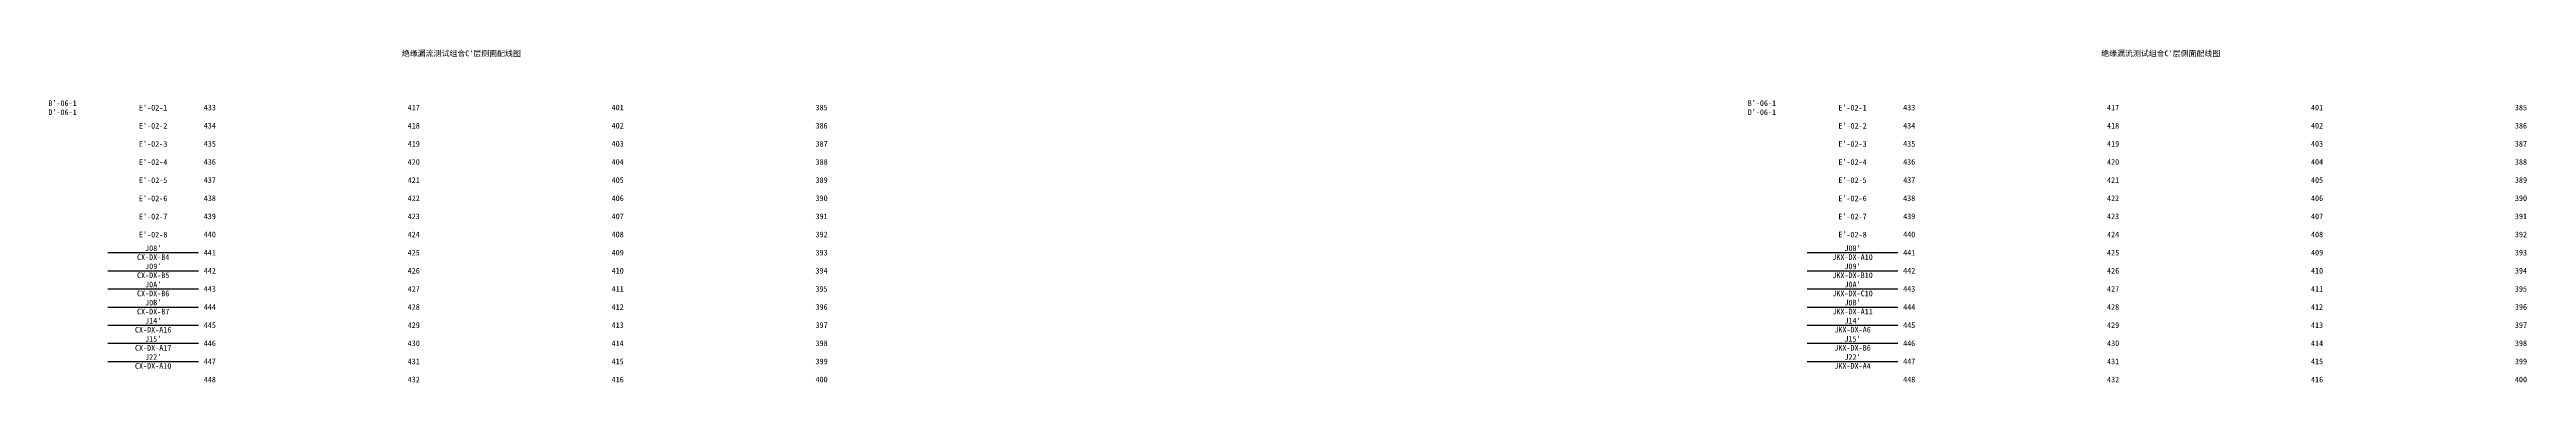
# Model space of a CAD drawing. Header units: millimetres. Extents: x 760 to 2014, y -130 to 4186.
# Drawn here: x 852 to 1945, y 1789 to 1936 of the extents above; entities that cross this region are included whole.
import ezdxf
from ezdxf.enums import TextEntityAlignment as Align

# ---------------------------------------------------------------- set-up
doc = ezdxf.new("R2010")
doc.units = ezdxf.units.MM
doc.styles.get("Standard").update_dxf_attribs({"font": ''})
doc.styles.get('Standard').set_extended_font_data('SimSun')

# ---------------------------------------------------------------- blocks, each defined once
blk = doc.blocks.new("焊线式—C'层—配线端子")
for p, q in [((88, 76), (128, 76)), ((88, 68), (128, 68)), ((88, 60), (128, 60)), ((88, 52), (128, 52)), ((88, 44), (128, 44)), ((88, 36), (128, 36)), ((88, 28), (128, 28))]:
    blk.add_line(p, q)
for s, p in [("绝缘漏流测试组合C'层侧面配线图", (244, 164)), ("B'-06-1", (68, 142)), ("D'-06-1", (68, 138)), ("E'-02-1", (108, 140)), ("E'-02-2", (108, 132)), ('433', (133, 140)), ('434', (133, 132)), ('417', (223, 140)), ('418', (223, 132)), ('401', (313, 140)), ('402', (313, 132)), ('385', (403, 140)), ('386', (403, 132)), ("E'-02-3", (108, 124)), ('435', (133, 124)), ('419', (223, 124)), ('403', (313, 124)), ('387', (403, 124)), ("E'-02-4", (108, 116)), ("E'-02-5", (108, 108)), ('436', (133, 116)), ('420', (223, 116)), ('404', (313, 116)), ('388', (403, 116)), ("E'-02-6", (108, 100)), ('437', (133, 108)), ('438', (133, 100)), ('421', (223, 108)), ('422', (223, 100)), ('405', (313, 108)), ('406', (313, 100)), ('389', (403, 108)), ('390', (403, 100)), ("E'-02-7", (108, 92)), ('439', (133, 92)), ('423', (223, 92)), ('407', (313, 92)), ('391', (403, 92)), ("E'-02-8", (108, 84)), ("J08'", (108, 78)), ('440', (133, 84)), ('441', (133, 76)), ('424', (223, 84)), ('425', (223, 76)), ('408', (313, 84)), ('409', (313, 76)), ('392', (403, 84)), ('393', (403, 76)), ("J09'", (108, 70)), ('442', (133, 68)), ('426', (223, 68)), ('410', (313, 68)), ('394', (403, 68)), ("J0A'", (108, 62)), ("J0B'", (108, 54)), ('443', (133, 60)), ('427', (223, 60)), ('411', (313, 60)), ('395', (403, 60)), ("J14'", (108, 46)), ('444', (133, 52)), ('445', (133, 44)), ('428', (223, 52)), ('429', (223, 44)), ('412', (313, 52)), ('413', (313, 44)), ('396', (403, 52)), ('397', (403, 44)), ("J15'", (108, 38)), ('446', (133, 36)), ('430', (223, 36)), ('414', (313, 36)), ('398', (403, 36)), ("J22'", (108, 30)), ('447', (133, 28)), ('431', (223, 28)), ('415', (313, 28)), ('399', (403, 28)), ('448', (133, 20)), ('432', (223, 20)), ('416', (313, 20)), ('400', (403, 20))]:
    blk.add_text(s, height=2.5).set_placement(p, align=Align.MIDDLE)
at = {"color": 6}
for s, p in [('CX-DX-B4', (108, 74)), ('CX-DX-B5', (108, 66)), ('CX-DX-B6', (108, 58)), ('CX-DX-B7', (108, 50)), ('CX-DX-A16', (108, 42)), ('CX-DX-A17', (108, 34)), ('CX-DX-A10', (108, 26))]:
    blk.add_text(s, height=2.5, dxfattribs=at).set_placement(p, align=Align.MIDDLE)
blk = doc.blocks.new("接口架—C'层—配线图")
for p, q in [((88, 76), (128, 76)), ((88, 68), (128, 68)), ((88, 60), (128, 60)), ((88, 52), (128, 52)), ((88, 44), (128, 44)), ((88, 36), (128, 36)), ((88, 28), (128, 28))]:
    blk.add_line(p, q)
for s, p in [("绝缘漏流测试组合C'层侧面配线图", (244, 164)), ("B'-06-1", (68, 142)), ("D'-06-1", (68, 138)), ("E'-02-1", (108, 140)), ("E'-02-2", (108, 132)), ('433', (133, 140)), ('434', (133, 132)), ('417', (223, 140)), ('418', (223, 132)), ('401', (313, 140)), ('402', (313, 132)), ('385', (403, 140)), ('386', (403, 132)), ("E'-02-3", (108, 124)), ('435', (133, 124)), ('419', (223, 124)), ('403', (313, 124)), ('387', (403, 124)), ("E'-02-4", (108, 116)), ("E'-02-5", (108, 108)), ('436', (133, 116)), ('420', (223, 116)), ('404', (313, 116)), ('388', (403, 116)), ("E'-02-6", (108, 100)), ('437', (133, 108)), ('438', (133, 100)), ('421', (223, 108)), ('422', (223, 100)), ('405', (313, 108)), ('406', (313, 100)), ('389', (403, 108)), ('390', (403, 100)), ("E'-02-7", (108, 92)), ('439', (133, 92)), ('423', (223, 92)), ('407', (313, 92)), ('391', (403, 92)), ("E'-02-8", (108, 84)), ("J08'", (108, 78)), ('440', (133, 84)), ('441', (133, 76)), ('424', (223, 84)), ('425', (223, 76)), ('408', (313, 84)), ('409', (313, 76)), ('392', (403, 84)), ('393', (403, 76)), ("J09'", (108, 70)), ('442', (133, 68)), ('426', (223, 68)), ('410', (313, 68)), ('394', (403, 68)), ("J0A'", (108, 62)), ("J0B'", (108, 54)), ('443', (133, 60)), ('427', (223, 60)), ('411', (313, 60)), ('395', (403, 60)), ("J14'", (108, 46)), ('444', (133, 52)), ('445', (133, 44)), ('428', (223, 52)), ('429', (223, 44)), ('412', (313, 52)), ('413', (313, 44)), ('396', (403, 52)), ('397', (403, 44)), ("J15'", (108, 38)), ('446', (133, 36)), ('430', (223, 36)), ('414', (313, 36)), ('398', (403, 36)), ("J22'", (108, 30)), ('447', (133, 28)), ('431', (223, 28)), ('415', (313, 28)), ('399', (403, 28)), ('448', (133, 20)), ('432', (223, 20)), ('416', (313, 20)), ('400', (403, 20))]:
    blk.add_text(s, height=2.5).set_placement(p, align=Align.MIDDLE)
at = {"color": 6}
for s, p in [('JKX-DX-A10', (108, 74)), ('JKX-DX-B10', (108, 66)), ('JKX-DX-C10', (108, 58)), ('JKX-DX-A11', (108, 50)), ('JKX-DX-A6', (108, 42)), ('JKX-DX-B6', (108, 34)), ('JKX-DX-A4', (108, 26))]:
    blk.add_text(s, height=2.5, dxfattribs=at).set_placement(p, align=Align.MIDDLE)

msp = doc.modelspace()

# ---------------------------------------------------------------- block references
for name, p in [("焊线式—C'层—配线端子", (790, 1770)), ("接口架—C'层—配线图", (1540, 1770))]:
    msp.add_blockref(name, p)

doc.saveas('drawing.dxf')
